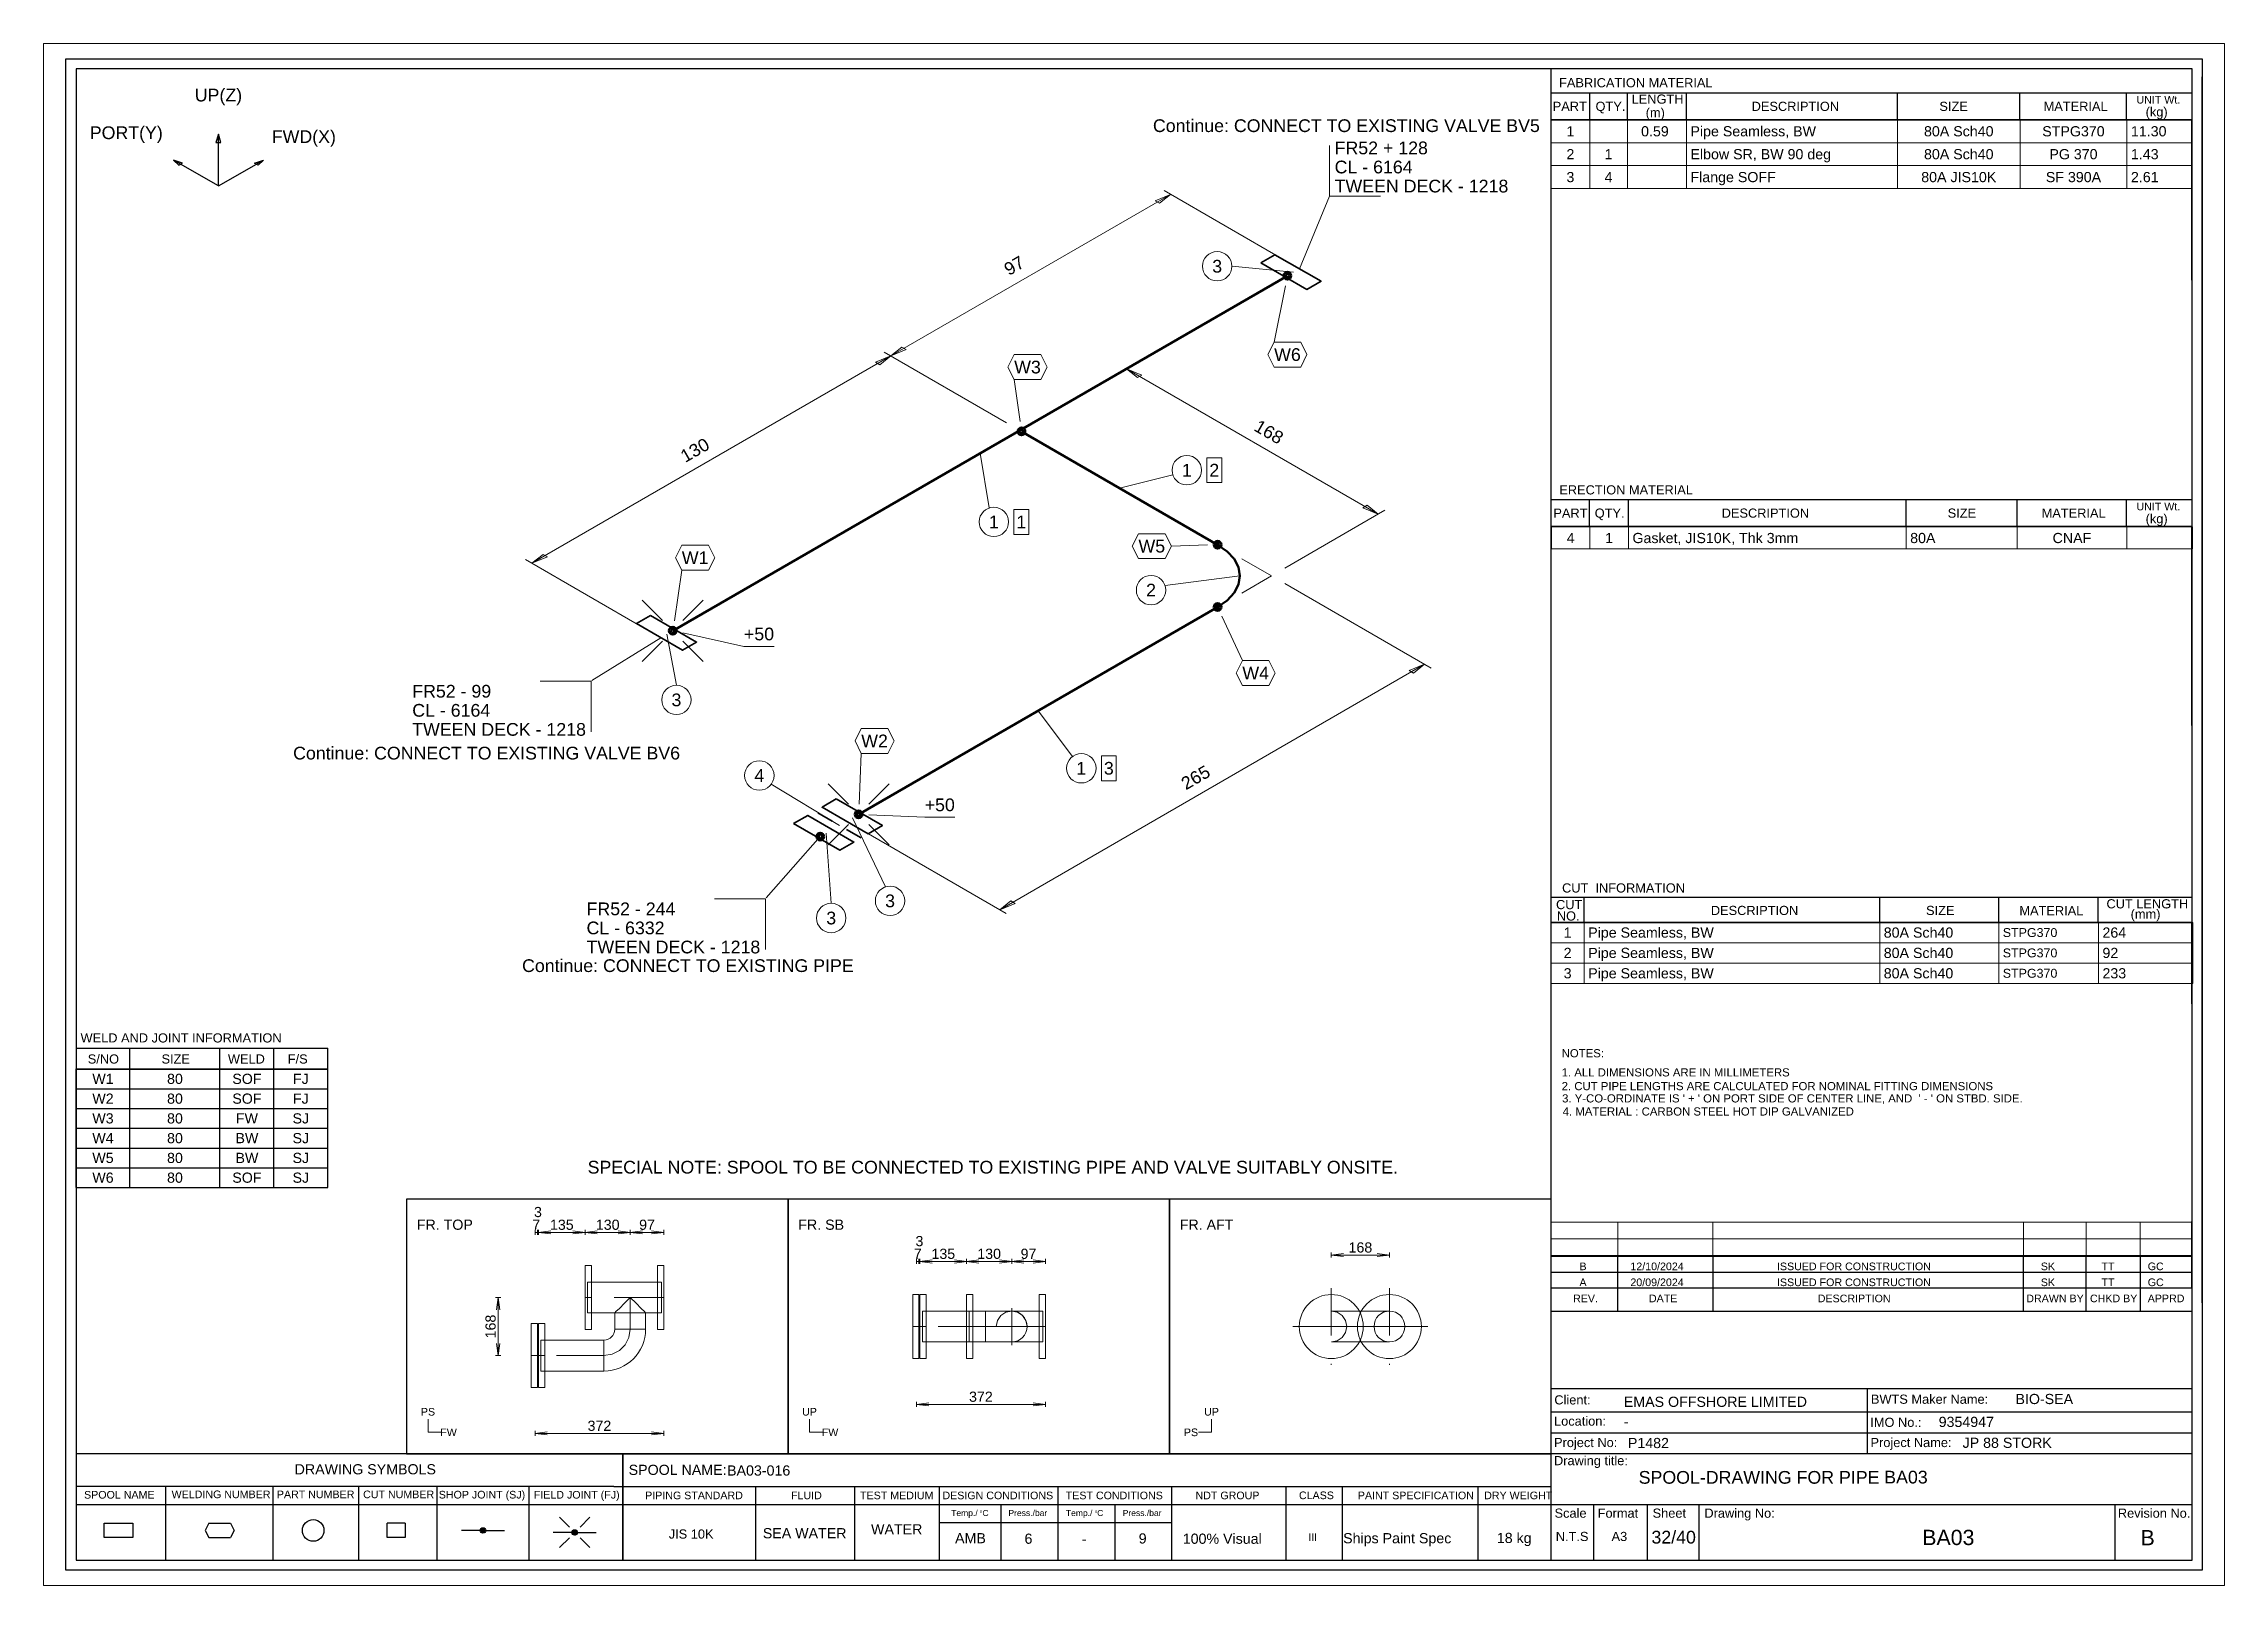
# Paper-space layout 'Layout1' of a CAD drawing. Header units: millimetres. Extents: x -20 to 277, y -7 to 202.
# The model-space entities are those that its viewports show. They can reach past a viewport. Long polylines and large blocks are cut down to what shows.
import ezdxf
from ezdxf.enums import TextEntityAlignment as Align

# ---------------------------------------------------------------- set-up
doc = ezdxf.new("R2010")
doc.units = ezdxf.units.MM
doc.linetypes.add('DOTTED_DASHED5', pattern=[9.99988, 4.444391, -2.666635, 0.22222, -2.666635])
doc.linetypes.add('DOTTED_DASHED6', pattern=[10, 4.444444, -2.666667, 0.222222, -2.666667])
for name, color, linetype in [('FramesFromTables', 40, 'Continuous'), ('I_Coordinates', 11, 'Continuous'), ('I_CutNumbers', 10, 'Continuous'), ('I_Dimensions', 4, 'Continuous'), ('I_OtherComponents', 2, 'Continuous'), ('I_PartNumbers', 9, 'Continuous'), ('I_Pipes', 1, 'Continuous'), ('I_Tags', 8, 'Continuous'), ('SymbolsOnDrawingSheet', 1, 'Continuous'), ('TextFromTables', 2, 'Continuous'), ('TextFromTextBoxes', 2, 'Continuous')]:
    doc.layers.add(name, color=color, linetype=linetype)
doc.styles.add('Cadmatic Default Text', font='arial.ttf')

psp = doc.layouts.get("Layout1")

msp = doc.modelspace()

# ---------------------------------------------------------------- texts
at = {"layer": 'I_Coordinates', "linetype": 'ByBlock', "lineweight": 0, "style": 'Cadmatic Default Text'}
for s, p in [('Continue: CONNECT TO EXISTING VALVE BV5', (213.72, 285.1)), ('FR52 - 99', (68.1, 173.97)), ('CL - 6164', (68.1, 170.22)), ('TWEEN DECK - 1218', (68.1, 166.47)), ('Continue: CONNECT TO EXISTING VALVE BV6', (44.68, 161.81)), ('FR52 - 244', (102.37, 131.21)), ('CL - 6332', (102.37, 127.46)), ('Continue: CONNECT TO EXISTING PIPE', (89.69, 120.05)), ('TWEEN DECK - 1218', (102.37, 123.71)), ('SPECIAL NOTE: SPOOL TO BE CONNECTED TO EXISTING PIPE AND VALVE SUITABLY ONSITE.', (102.58, 80.45))]:
    msp.add_text(s, height=2.5, dxfattribs=at).set_placement(p, align=Align.TOP_LEFT)
for s, p in [('FR52 + 128', (249.44, 278.23)), ('CL - 6164', (249.44, 274.48)), ('TWEEN DECK - 1218', (249.44, 270.73))]:
    msp.add_text(s, height=2.5, dxfattribs=at).set_placement(p)
at = {"layer": 'SymbolsOnDrawingSheet', "linetype": 'ByBlock', "lineweight": 25, "style": 'Cadmatic Default Text'}
for s, p in [('UP(Z)', (30, 289.86)), ('PORT(Y)', (11.88, 282.46)), ('FWD(X)', (46.79, 281.7))]:
    msp.add_text(s, height=2.5, dxfattribs=at).set_placement(p, align=Align.MIDDLE_CENTER)
for s, p in [('FR. TOP', (69, 68.9)), ('FR. SB', (144, 68.9)), ('FR. AFT', (219, 68.9))]:
    msp.add_text(s, height=2, dxfattribs=at).set_placement(p, align=Align.TOP_LEFT)
at = {"layer": 'SymbolsOnDrawingSheet', "linetype": 'ByBlock', "lineweight": 13, "style": 'Cadmatic Default Text'}
for s, p in [('7', (92.48, 67.89)), ('3', (92.82, 70.39)), ('135', (97.51, 67.89)), ('130', (106.53, 67.89)), ('97', (114.26, 67.89)), ('3', (167.82, 64.68)), ('168', (254.51, 63.43)), ('7', (167.48, 62.18)), ('135', (172.51, 62.18)), ('130', (181.52, 62.18)), ('97', (189.26, 62.18)), ('372', (179.9, 34.1)), ('372', (104.9, 28.39))]:
    msp.add_text(s, height=2, dxfattribs=at).set_placement(p, align=Align.MIDDLE_CENTER)
msp.add_text('168', height=2, rotation=90, dxfattribs=at).set_placement((83.5, 47.89), align=Align.MIDDLE_CENTER)
at = {"layer": 'SymbolsOnDrawingSheet', "linetype": 'ByBlock', "lineweight": 18, "style": 'Cadmatic Default Text'}
for s, p in [('PS', (71.2, 31.14)), ('UP', (146.2, 31.14)), ('UP', (225.24, 31.14)), ('FW', (75.24, 27.1)), ('FW', (150.24, 27.1)), ('PS', (221.2, 27.1))]:
    msp.add_text(s, height=1.5, dxfattribs=at).set_placement(p, align=Align.MIDDLE_CENTER)

# ---------------------------------------------------------------- blocks, each defined once
blk = doc.blocks.new('BA01728716207_BOM_4')
at = {"layer": 'FramesFromTables', "linetype": 'ByBlock', "lineweight": 18}
for p, q in [((292, 285), (418, 285)), ((292, 271.5), (292, 285)), ((292, 271.5), (292, 285)), ((299.6, 271.5), (299.6, 285)), ((299.6, 271.5), (299.6, 285)), ((307, 271.5), (307, 285)), ((307, 271.5), (307, 285)), ((318.6, 271.5), (318.6, 285)), ((318.6, 271.5), (318.6, 285)), ((360.1, 271.5), (360.1, 285)), ((360.1, 271.5), (360.1, 285)), ((384.2, 271.5), (384.2, 285)), ((384.2, 271.5), (384.2, 285)), ((405.2, 271.5), (405.2, 285)), ((405.2, 271.5), (405.2, 285)), ((418, 271.5), (418, 285)), ((292, 280.5), (418, 280.5)), ((292, 276), (418, 276)), ((292, 205), (418.1, 205)), ((292, 200.67), (292, 205)), ((292.1, 200.67), (292.1, 205)), ((299.6, 200.67), (299.6, 205)), ((299.6, 200.67), (299.6, 205)), ((307.2, 200.67), (307.2, 205)), ((307.2, 200.67), (307.2, 205)), ((361.8, 200.67), (361.8, 205)), ((361.8, 200.67), (361.8, 205)), ((383.6, 200.67), (383.6, 205)), ((383.6, 200.67), (383.6, 205)), ((405.2, 200.67), (405.2, 205)), ((405.2, 200.67), (405.2, 205)), ((418, 200.67), (418, 205)), ((292, 127.3), (418.2, 127.3)), ((292, 115.3), (292, 127.3)), ((292, 115.3), (292, 127.3)), ((298.5, 115.3), (298.5, 127.3)), ((298.5, 115.3), (298.5, 127.3)), ((356.6, 115.3), (356.6, 127.3)), ((356.6, 115.3), (356.6, 127.3)), ((380, 115.3), (380, 127.3)), ((380, 115.3), (380, 127.3)), ((399.6, 115.3), (399.6, 127.3)), ((399.6, 115.3), (399.6, 127.3)), ((418, 115.3), (418, 127.3)), ((292, 123.3), (418.2, 123.3)), ((292, 119.3), (418.2, 119.3)), ((292, 68.4), (418, 68.4)), ((292, 58.6), (292, 68.4)), ((292, 58.6), (292, 68.4)), ((292, 65.13), (418, 65.13)), ((305.1, 58.6), (305.1, 68.4)), ((305.1, 58.6), (305.1, 68.4)), ((323.8, 58.6), (323.8, 68.4)), ((323.8, 58.6), (323.8, 68.4)), ((384.9, 58.6), (384.9, 68.4)), ((384.9, 58.6), (384.9, 68.4)), ((397.2, 58.6), (397.2, 68.4)), ((397.2, 58.6), (397.2, 68.4)), ((407.8, 58.6), (407.8, 68.4)), ((407.8, 58.6), (407.8, 68.4)), ((418, 58.6), (418, 68.4)), ((292, 61.87), (418, 61.87))]:
    blk.add_line(p, q, dxfattribs=at)
at = {"layer": 'FramesFromTables', "linetype": 'ByBlock', "lineweight": -3}
for p, q in [((2, 98.5), (51.5, 98.5)), ((2, 75.19), (2, 98.5)), ((2, 75.19), (2, 98.5)), ((2, 94.62), (51.5, 94.62)), ((12.6, 75.19), (12.6, 98.5)), ((12.6, 75.19), (12.6, 98.5)), ((30.3, 75.19), (30.3, 98.5)), ((30.3, 75.19), (30.3, 98.5)), ((40.9, 75.19), (40.9, 98.5)), ((40.9, 75.19), (40.9, 98.5)), ((51.5, 75.19), (51.5, 98.5)), ((2, 90.73), (51.5, 90.73)), ((2, 86.85), (51.5, 86.85)), ((2, 82.96), (51.5, 82.96)), ((2, 79.08), (51.5, 79.08))]:
    blk.add_line(p, q, dxfattribs=at)
at = {"layer": 'FramesFromTables', "linetype": 'ByBlock', "lineweight": 18, "flags": 128}
for points in [[(292, 271.5), (418, 271.5), (418, 285)], [(292, 200.67), (418.1, 200.67), (418.1, 205)], [(292, 115.3), (418.2, 115.3), (418.2, 127.3)], [(292, 58.6), (418, 58.6), (418, 68.4)]]:
    blk.add_lwpolyline(points, dxfattribs=at)
at = {"layer": 'FramesFromTables', "linetype": 'ByBlock', "lineweight": -3, "flags": 128}
blk.add_lwpolyline([(2, 75.19), (51.5, 75.19), (51.5, 98.5)], dxfattribs=at)
at = {"layer": 'TextFromTables', "linetype": 'ByBlock', "lineweight": 13, "style": 'Cadmatic Default Text'}
for s, p in [('1', (295.8, 282.75)), ('2', (295.8, 278.25)), ('3', (295.8, 273.75))]:
    blk.add_text(s, height=2, dxfattribs=at).set_placement(p, align=Align.MIDDLE_CENTER)
at = {"layer": 'TextFromTables', "linetype": 'ByBlock', "lineweight": 25, "style": 'Cadmatic Default Text'}
for s, p in [('0.59 ', (312.8, 282.75)), ('80A Sch40', (372.15, 282.75)), ('STPG370', (394.7, 282.75)), ('1', (303.3, 278.25)), ('80A Sch40', (372.15, 278.25)), ('PG 370', (394.7, 278.25)), ('4', (303.3, 273.75)), ('80A JIS10K', (372.15, 273.75)), ('SF 390A', (394.7, 273.75)), ('4', (295.85, 202.83)), ('1', (303.4, 202.83)), ('CNAF', (394.4, 202.83)), ('1', (295.25, 125.3)), ('2', (295.25, 121.3)), ('3', (295.25, 117.3)), ('W1', (7.3, 96.56)), ('80', (21.45, 96.56)), ('SOF', (35.6, 96.56)), ('FJ', (46.2, 96.56)), ('W2', (7.3, 92.67)), ('80', (21.45, 92.67)), ('SOF', (35.6, 92.67)), ('FJ', (46.2, 92.67)), ('W3', (7.3, 88.79)), ('W4', (7.3, 84.91)), ('80', (21.45, 88.79)), ('80', (21.45, 84.91)), ('BW', (35.6, 84.91)), ('FW', (35.6, 88.79)), ('SJ', (46.2, 88.79)), ('SJ', (46.2, 84.91)), ('W5', (7.3, 81.02)), ('80', (21.45, 81.02)), ('BW', (35.6, 81.02)), ('SJ', (46.2, 81.02)), ('W6', (7.3, 77.14)), ('80', (21.45, 77.14)), ('SOF', (35.6, 77.14)), ('SJ', (46.2, 77.14))]:
    blk.add_text(s, height=2, dxfattribs=at).set_placement(p, align=Align.MIDDLE_CENTER)
for s, height, p in [('Pipe Seamless, BW ', 2, (319.4, 282.75)), ('11.30', 2, (406, 282.75)), ('Elbow SR, BW 90 deg', 2, (319.4, 278.25)), ('1.43', 2, (406, 278.25)), ('Flange SOFF ', 2, (319.4, 273.75)), ('2.61', 2, (406, 273.75)), ('Gasket, JIS10K, Thk 3mm ', 2, (308, 202.83)), ('80A', 2, (362.6, 202.83)), ('Pipe Seamless, BW', 2, (299.3, 125.3)), ('80A Sch40', 2, (357.4, 125.3)), ('STPG370', 1.75, (380.8, 125.3)), ('264', 2, (400.4, 125.3)), ('Pipe Seamless, BW', 2, (299.3, 121.3)), ('80A Sch40', 2, (357.4, 121.3)), ('STPG370', 1.75, (380.8, 121.3)), ('92', 2, (400.4, 121.3)), ('Pipe Seamless, BW', 2, (299.3, 117.3)), ('80A Sch40', 2, (357.4, 117.3)), ('STPG370', 1.75, (380.8, 117.3)), ('233', 2, (400.4, 117.3))]:
    blk.add_text(s, height=height, dxfattribs=at).set_placement(p, align=Align.MIDDLE_LEFT)
at = {"layer": 'TextFromTextBoxes', "linetype": 'ByBlock', "lineweight": -3, "style": 'Cadmatic Default Text'}
for s, p in [('BIO-SEA', (383.3, 33.65)), ('EMAS OFFSHORE LIMITED', (306.3, 33.1)), ('9354947', (368.2, 29.15)), ('-', (306.3, 29.2)), ('P1482', (307.1, 25)), ('JP 88 STORK', (372.9, 25.05)), ('BA03-016', (130, 19.6))]:
    blk.add_text(s, height=2, dxfattribs=at).set_placement(p, align=Align.MIDDLE_LEFT)
at = {"layer": 'TextFromTextBoxes', "linetype": 'ByBlock', "lineweight": 25, "style": 'Cadmatic Default Text'}
blk.add_text('BA03', height=2.5, dxfattribs=at).set_placement((357.5, 18.3), align=Align.MIDDLE_LEFT)
at = {"layer": 'TextFromTextBoxes', "linetype": 'ByBlock', "lineweight": -3, "style": 'Cadmatic Default Text'}
for s, height, p in [('WATER', 2, (163.35, 8.05)), ('SEA WATER', 2, (145.25, 7.28)), ('AMB', 2, (177.85, 6.3)), ('6', 2, (189.25, 6.2)), ('-', 2, (200.2, 6.15)), ('9', 2, (211.7, 6.25)), ('100% Visual', 2, (227.35, 6.2)), ('Ships Paint Spec', 2, (261.75, 6.3)), ('18 kg', 2, (284.75, 6.35)), ('32/40', 2.5, (316.1, 6.5))]:
    blk.add_text(s, height=height, dxfattribs=at).set_placement(p, align=Align.MIDDLE_CENTER)
at = {"layer": 'TextFromTextBoxes', "linetype": 'ByBlock', "lineweight": 25, "style": 'Cadmatic Default Text'}
blk.add_text('BA03', height=3, dxfattribs=at).set_placement((370.1, 6.45), align=Align.MIDDLE_CENTER)
blk = doc.blocks.new('SEDS_SPOOL_FORMAT_Gol_8')
at = {"layer": 'SymbolsOnDrawingSheet', "linetype": 'ByBlock', "lineweight": -3, "flags": 128}
for points in [[(0, 297), (420, 297), (420, 0), (0, 0), (0, 297)], [(418.01, 295.01), (2, 295.01)], [(2, 295.01), (2, 2)], [(292.02, 50.91), (292.02, 295.01)], [(418.01, 2), (418.01, 295.01)], [(420, 52.53), (420, 293.46)], [(420, 52.53), (420, 293.46)], [(292.02, 290.3), (418.01, 290.3)], [(292.02, 284.66), (292.02, 288.77)], [(299.59, 285.01), (299.59, 290.3)], [(307.02, 285.01), (307.02, 290.3)], [(318.61, 285.01), (318.61, 290.3)], [(360.08, 285.01), (360.08, 290.3)], [(384.18, 285.01), (384.18, 290.3)], [(405.15, 285.01), (405.15, 290.3)], [(405.15, 285.01), (405.15, 290.3)], [(292, 285), (418, 285)], [(292, 253.5), (292, 285)], [(292, 253.5), (292, 285)], [(292.02, 285.01), (418.01, 285.01)], [(418.01, 285.01), (292.02, 285.01)], [(418, 253.5), (418, 285)], [(292.02, 210.38), (418.01, 210.38)], [(299.57, 205.08), (299.57, 210.38)], [(307.21, 205.08), (307.21, 210.38)], [(361.83, 205.03), (361.83, 210.38)], [(383.61, 205.08), (383.61, 210.38)], [(405.15, 205.17), (405.15, 210.38)], [(292.02, 205.08), (292.02, 209.18)], [(292.02, 205.08), (418.01, 205.08)], [(292.02, 186.7), (292.02, 205.08)], [(292.02, 186.7), (292.02, 205.08)], [(418.01, 205.08), (292.02, 205.08)], [(418, 166), (418, 205)], [(292.02, 132.23), (418.01, 132.23)], [(292.02, 127.3), (292.02, 131.41)], [(298.48, 127.3), (298.48, 132.23)], [(356.6, 127.3), (356.6, 132.23)], [(380.01, 127.3), (380.01, 132.23)], [(399.56, 127.3), (399.56, 132.23)], [(292.02, 127.3), (418.01, 127.3)], [(418.01, 127.3), (292.02, 127.3)], [(418, 111.3), (418, 127.3)], [(2, 102.57), (51.49, 102.57)], [(12.6, 98.45), (12.6, 102.57)], [(30.28, 98.45), (30.28, 102.57)], [(40.88, 98.45), (40.88, 102.57)], [(51.49, 98.45), (51.49, 102.57)], [(2, 98.5), (51.5, 98.5)], [(2, 98.5), (51.5, 98.5)], [(51.49, 98.47), (2, 98.47)], [(2, 98.45), (51.49, 98.45)], [(292.02, 52.57), (292.02, 66.5)], [(292.02, 52.57), (292.02, 66.5)], [(418, 55.4), (418, 68.5)], [(292.02, 61.73), (418.01, 61.73)], [(305.1, 50.91), (305.1, 61.73)], [(323.84, 50.91), (323.84, 61.73)], [(384.91, 50.91), (384.91, 61.73)], [(397.21, 50.91), (397.21, 61.73)], [(407.86, 50.91), (407.86, 61.73)], [(292.02, 58.6), (418.01, 58.6)], [(292.02, 55.47), (418.01, 55.47)], [(292.02, 50.91), (418.01, 50.91)], [(292.02, 2), (292.02, 50.91)], [(292.02, 35.73), (418.01, 35.73)], [(354.24, 22.93), (354.24, 35.73)], [(292.02, 31.13), (418.01, 31.13)], [(292.02, 27.03), (418.01, 27.03)], [(2, 22.93), (107.74, 22.93)], [(107.74, 22.93), (292.02, 22.93)], [(109.52, 22.93), (109.52, 2)], [(109.52, 2), (109.52, 22.93)], [(292.02, 22.93), (418.01, 22.93)], [(107.74, 16.45), (2, 16.45)], [(2, 12.91), (292.02, 12.91)], [(19.62, 16.45), (19.62, 2)], [(40.69, 16.45), (40.69, 2)], [(57.56, 16.45), (57.56, 2)], [(72.95, 16.45), (72.95, 2)], [(91.02, 16.45), (91.02, 2)], [(107.74, 16.45), (292.02, 16.45)], [(135.58, 16.45), (135.58, 2)], [(155.03, 16.45), (155.03, 2)], [(171.67, 16.45), (171.67, 2)], [(183.82, 12.91), (183.82, 2)], [(195.02, 16.45), (195.02, 2)], [(206.21, 12.91), (206.21, 2)], [(217.4, 16.45), (217.4, 2)], [(239.85, 16.45), (239.85, 2)], [(250.91, 16.34), (250.91, 2)], [(277.59, 16.45), (277.59, 2)], [(292.02, 12.91), (418.01, 12.91)], [(300.39, 2), (300.39, 12.91)], [(310.96, 2), (310.96, 12.91)], [(321.13, 2), (321.13, 12.91)], [(402.9, 2), (402.9, 12.91)], [(13.2, 6.41), (7.55, 6.41), (7.55, 9.23), (13.2, 9.23)], [(13.2, 9.23), (13.2, 6.41)], [(28.12, 9.23), (27.42, 7.82)], [(28.12, 9.23), (32.36, 9.23)], [(32.36, 9.23), (33.07, 7.82)], [(66.68, 9.23), (66.68, 6.41), (63.15, 6.41), (63.15, 9.23)], [(66.68, 9.23), (63.15, 9.23)], [(99, 8.47), (97.06, 10.41)], [(101.09, 8.47), (103.03, 10.41)], [(171.67, 9.37), (217.4, 9.37)], [(171.67, 9.37), (217.4, 9.37)], [(27.42, 7.82), (28.12, 6.41)], [(28.12, 6.41), (32.36, 6.41)], [(33.07, 7.82), (32.36, 6.41)], [(81.48, 7.82), (77.79, 7.82)], [(81.49, 7.78), (82.04, 8.32)], [(81.51, 7.9), (81.93, 8.32)], [(81.52, 7.7), (82.14, 8.32)], [(81.55, 7.62), (82.22, 8.29)], [(81.56, 8.06), (81.76, 8.26)], [(81.57, 7.54), (82.28, 8.25)], [(81.62, 7.48), (82.34, 8.2)], [(81.68, 7.44), (82.4, 8.16)], [(81.74, 7.39), (82.45, 8.1)], [(81.8, 7.35), (82.48, 8.02)], [(81.88, 7.32), (82.5, 7.94)], [(81.98, 7.32), (82.53, 7.86)], [(82.09, 7.32), (82.52, 7.75)], [(82.24, 7.36), (82.47, 7.59)], [(82.54, 7.82), (86.24, 7.82)], [(99.51, 7.42), (95.82, 7.42)], [(99, 6.38), (97.06, 4.44)], [(99.53, 7.47), (99.99, 7.93)], [(99.53, 7.37), (100.1, 7.93)], [(99.56, 7.29), (100.2, 7.93)], [(99.58, 7.62), (99.88, 7.93)], [(99.58, 7.21), (100.27, 7.89)], [(99.61, 7.13), (100.33, 7.84)], [(99.67, 7.08), (100.39, 7.8)], [(99.73, 7.03), (100.45, 7.75)], [(99.79, 6.99), (100.49, 7.69)], [(99.85, 6.94), (100.52, 7.61)], [(99.94, 6.92), (100.54, 7.53)], [(100.04, 6.92), (100.57, 7.45)], [(100.15, 6.92), (100.54, 7.31)], [(100.38, 7.04), (100.49, 7.15)], [(100.57, 7.42), (104.27, 7.42)], [(101.09, 6.38), (103.03, 4.44)], [(2, 2), (418.01, 2)]]:
    blk.add_lwpolyline(points, dxfattribs=at)
at = {"layer": 'SymbolsOnDrawingSheet', "linetype": 'ByBlock', "lineweight": -3}
for centre, radius in [((48.63, 7.82), 2.12), ((82.01, 7.82), 0.53), ((100.04, 7.42), 0.53)]:
    blk.add_circle(centre, radius, dxfattribs=at)
at = {"layer": 'SymbolsOnDrawingSheet', "linetype": 'ByBlock', "lineweight": -3, "style": 'Cadmatic Default Text'}
for s, height, p in [('FABRICATION MATERIAL', 1.8, (293.57, 293.19)), ('PART', 1.8, (292.32, 288.55)), ('QTY.', 1.8, (300.74, 288.55)), ('LENGTH', 1.8, (307.84, 289.97)), ('DESCRIPTION', 1.8, (331.43, 288.55)), ('SIZE', 1.8, (368.34, 288.55)), ('MATERIAL', 1.8, (388.84, 288.55)), ('UNIT Wt.', 1.5, (407.08, 289.7)), (' (kg)', 1.8, (408.19, 287.46)), ('ERECTION MATERIAL', 1.8, (293.62, 213.19)), ('PART', 1.8, (292.45, 208.62)), ('QTY.', 1.8, (300.58, 208.62)), ('DESCRIPTION', 1.8, (325.54, 208.62)), ('SIZE', 1.8, (369.97, 208.62)), ('MATERIAL', 1.8, (388.45, 208.62)), ('UNIT Wt.', 1.5, (407.08, 209.77)), (' (kg)', 1.8, (408.19, 207.53)), ('CUT  INFORMATION', 1.8, (294.16, 134.97)), ('CUT ', 1.8, (292.97, 131.7)), ('NO.', 1.8, (293.13, 129.46)), ('DESCRIPTION', 1.8, (323.41, 130.55)), ('SIZE', 1.8, (365.72, 130.55)), ('MATERIAL', 1.8, (384.07, 130.5)), ('CUT LENGTH', 1.8, (401.19, 131.85)), ('(mm)', 1.8, (405.94, 129.85)), ('WELD AND JOINT INFORMATION', 1.8, (2.89, 105.5)), ('S/NO', 1.8, (4.31, 101.36)), ('SIZE', 1.8, (18.81, 101.36)), ('WELD', 1.8, (31.86, 101.36)), ('F/S', 1.8, (43.63, 101.36)), ('SPOOL-DRAWING FOR PIPE', 2.5, (309.22, 19.5))]:
    blk.add_text(s, height=height, dxfattribs=at).set_placement(p, align=Align.TOP_LEFT)
for s, height, p in [('(m)', 1.8, (310.6, 285.51)), ('Client:', 1.8, (292.64, 32.58)), ('BWTS Maker Name:', 1.8, (354.88, 32.71)), ('Location:', 1.8, (292.58, 28.41)), ('Project No:', 1.8, (292.58, 24.2)), ('IMO No.:', 1.8, (354.76, 28.17)), ('Project Name:', 1.8, (354.8, 24.2)), ('Drawing title:', 1.8, (292.57, 20.64)), ('DRAWING SYMBOLS', 2, (44.98, 18.84)), ('Temp./  C   ', 1.2, (174.06, 10.65)), ('0', 0.53, (179.71, 11.25)), ('Press./bar', 1.2, (185.31, 10.65)), ('Temp./  C   ', 1.2, (196.61, 10.65)), ('0', 0.53, (202.37, 11.25)), ('Press./bar', 1.2, (207.78, 10.65)), ('Scale', 1.8, (292.68, 10.32)), ('Format', 1.8, (301.16, 10.32)), ('Sheet', 1.8, (311.96, 10.32)), ('Drawing No:', 1.8, (322.14, 10.32)), ('Revision No.', 1.8, (403.43, 10.32)), ('N.T.S', 1.8, (292.92, 5.74)), ('A3', 1.8, (303.89, 5.74))]:
    blk.add_text(s, height=height, dxfattribs=at).set_placement(p)
for s, height, p in [('1. ALL DIMENSIONS ARE IN MILLIMETERS', 1.6, (294.08, 97.83)), ('NOTES:', 1.6, (294.08, 101.59)), ('2. CUT PIPE LENGTHS ARE CALCULATED FOR NOMINAL FITTING DIMENSIONS', 1.6, (294.08, 95.13)), ("3. Y-CO-ORDINATE IS ' + ' ON PORT SIDE OF CENTER LINE, AND  ' - ' ON STBD. SIDE.", 1.6, (294.16, 92.72)), ('4. MATERIAL : CARBON STEEL HOT DIP GALVANIZED', 1.6, (294.28, 90.15)), ('B', 1.5, (297.58, 59.71)), ('12/10/2024', 1.5, (307.59, 59.71)), ('ISSUED FOR CONSTRUCTION', 1.5, (336.41, 59.71)), ('SK', 1.5, (388.28, 59.71)), ('TT', 1.5, (400.21, 59.71)), ('GC', 1.5, (409.3, 59.71)), ('A', 1.5, (297.58, 56.58)), ('20/09/2024', 1.5, (307.59, 56.58)), ('ISSUED FOR CONSTRUCTION', 1.5, (336.41, 56.58)), ('SK', 1.5, (388.28, 56.58)), ('TT', 1.5, (400.21, 56.58)), ('GC', 1.5, (409.3, 56.58)), ('REV.', 1.5, (296.32, 53.41)), ('DATE', 1.5, (311.24, 53.41)), ('DESCRIPTION', 1.5, (344.43, 53.41)), ('DRAWN BY', 1.5, (385.43, 53.41)), ('CHKD BY', 1.5, (397.94, 53.41)), ('APPRD', 1.5, (409.3, 53.41)), ('SPOOL NAME:', 2, (110.65, 19.73)), ('SPOOL NAME', 1.5, (3.58, 14.83)), ('WELDING NUMBER', 1.5, (20.79, 14.91)), ('PART NUMBER', 1.5, (41.48, 14.91)), ('CUT NUMBER', 1.5, (58.44, 14.91)), ('SHOP JOINT (SJ)', 1.5, (73.31, 14.85)), ('FIELD JOINT (FJ)', 1.5, (92, 14.83)), ('PIPING STANDARD', 1.5, (113.89, 14.7)), ('FLUID', 1.5, (142.57, 14.7)), ('TEST MEDIUM', 1.5, (156.14, 14.7)), ('DESIGN CONDITIONS', 1.5, (172.34, 14.7)), ('TEST CONDITIONS', 1.5, (196.58, 14.7)), ('NDT GROUP', 1.5, (222.09, 14.7)), ('CLASS', 1.5, (242.43, 14.72)), ('PAINT SPECIFICATION', 1.5, (254.01, 14.7)), ('DRY WEIGHT', 1.5, (278.84, 14.7)), ('JIS 10K', 1.8, (118.53, 7.12)), ('III', 1.5, (244.26, 6.51)), ('B', 3, (407.89, 6.4))]:
    blk.add_text(s, height=height, dxfattribs=at).set_placement(p, align=Align.MIDDLE_LEFT)
blk = doc.blocks.new('BA01728716207_PRT_140_3')
at = {"layer": 'I_OtherComponents', "linetype": 'ByBlock', "lineweight": 35, "flags": 128}
blk.add_lwpolyline([(182.94, 233.6), (185.72, 235.2), (194.77, 229.98), (191.99, 228.37), (182.94, 233.6)], dxfattribs=at)
at = {"layer": 'I_OtherComponents', "linetype": 'ByBlock', "lineweight": 50}
for radius in [0.75, 0.375]:
    blk.add_circle((188.17, 231.07), radius, dxfattribs=at)
blk = doc.blocks.new('BA01728716207_PRT_141_3')
at = {"layer": 'I_Pipes', "linetype": 'ByBlock', "lineweight": 50}
blk.add_line((188.17, 231.07), (67.33, 161.3), dxfattribs=at)
blk = doc.blocks.new('BA01728716207_PRT_144_3')
at = {"layer": 'I_OtherComponents', "linetype": 'ByBlock', "lineweight": 35, "flags": 128}
blk.add_lwpolyline([(62.95, 164.32), (60.16, 162.71), (69.22, 157.49), (72, 159.09), (62.95, 164.32)], dxfattribs=at)
at = {"layer": 'I_OtherComponents', "linetype": 'ByBlock', "lineweight": 50}
for radius in [0.75, 0.375]:
    blk.add_circle((67.33, 161.3), radius, dxfattribs=at)
blk = doc.blocks.new('BA01728716207_PRT_145_3')
at = {"layer": 'I_Pipes', "linetype": 'ByBlock', "lineweight": 50}
blk.add_line((174.42, 178.21), (135.88, 200.47), dxfattribs=at)
blk = doc.blocks.new('BA01728716207_PRT_146_3')
at = {"layer": 'I_Pipes', "linetype": 'ByBlock', "lineweight": 0}
for q in [(179.19, 175.46), (179.19, 168.72)]:
    blk.add_line((185.03, 172.09), q, dxfattribs=at)
at = {"layer": 'I_Pipes', "linetype": 'ByBlock', "lineweight": 50, "flags": 128}
blk.add_lwpolyline([(174.42, 178.21), (176.29, 176.9), (177.67, 175.41), (178.53, 173.78), (178.82, 172.09), (178.53, 170.4), (177.67, 168.78), (176.29, 167.28), (174.42, 165.97)], dxfattribs=at)
at = {"layer": 'I_Pipes', "linetype": 'ByBlock', "lineweight": 50}
for centre, radius in [((174.42, 178.21), 0.75), ((174.42, 178.21), 0.375), ((174.42, 165.97), 0.75), ((174.42, 165.97), 0.375)]:
    blk.add_circle(centre, radius, dxfattribs=at)
blk = doc.blocks.new('BA01728716207_PRT_147_3')
at = {"layer": 'I_Pipes', "linetype": 'ByBlock', "lineweight": 50}
blk.add_line((174.42, 165.97), (103.86, 125.23), dxfattribs=at)
blk = doc.blocks.new('BA01728716207_PRT_148_3')
at = {"layer": 'I_OtherComponents', "linetype": 'ByBlock', "lineweight": 35, "flags": 128}
blk.add_lwpolyline([(99.47, 128.25), (96.69, 126.64), (105.74, 121.42), (108.53, 123.02), (99.47, 128.25)], dxfattribs=at)
at = {"layer": 'I_OtherComponents', "linetype": 'ByBlock', "lineweight": 50}
for radius in [0.75, 0.375]:
    blk.add_circle((103.86, 125.23), radius, dxfattribs=at)
blk = doc.blocks.new('BA01728716207_PRT_149_3')
at = {"layer": 'I_OtherComponents', "linetype": 'ByBlock', "lineweight": 35}
for p, q in [((98.67, 123.87), (95.85, 125.5)), ((104.33, 120.6), (101.5, 122.23))]:
    blk.add_line(p, q, dxfattribs=at)
blk = doc.blocks.new('BA01728716207_PRT_150_3')
at = {"layer": 'I_OtherComponents', "linetype": 'ByBlock', "lineweight": 35, "flags": 128}
blk.add_lwpolyline([(91.08, 123.41), (93.87, 125.01), (102.92, 119.79), (100.14, 118.18), (91.08, 123.41)], dxfattribs=at)
at = {"layer": 'I_OtherComponents', "linetype": 'ByBlock', "lineweight": 50}
for radius in [0.75, 0.375]:
    blk.add_circle((96.32, 120.87), radius, dxfattribs=at)
blk = doc.blocks.new('BA01728716207_DIM_0_3')
at = {"layer": 'I_Dimensions', "linetype": 'ByBlock', "lineweight": 0}
for p, q in [((138.12, 202.17), (157.83, 213.55)), ((156.53, 212.8), (206.03, 184.22)), ((207.33, 184.97), (187.63, 173.59))]:
    blk.add_line(p, q, dxfattribs=at)
at = {"layer": 'I_Dimensions', "linetype": 'ByBlock', "lineweight": 0, "flags": 128}
for points in [[(156.53, 212.8), (158.69, 211.05), (159.56, 211.55), (156.53, 212.8)], [(206.03, 184.22), (203, 185.47), (203.86, 185.97), (206.03, 184.22)]]:
    blk.add_lwpolyline(points, dxfattribs=at)
at = {"layer": 'I_Dimensions', "linetype": 'ByBlock', "lineweight": 0, "style": 'Cadmatic Default Text'}
blk.add_text('168', height=2.5, rotation=330, dxfattribs=at).set_placement((184.53, 200.38), align=Align.MIDDLE_CENTER)
blk = doc.blocks.new('BA01728716207_DIM_1_3')
at = {"layer": 'I_Dimensions', "linetype": 'ByBlock', "lineweight": 0}
for p, q in [((216.42, 153.97), (187.63, 170.59)), ((131.6, 106.49), (215.12, 154.72)), ((104.1, 122.37), (132.9, 105.74))]:
    blk.add_line(p, q, dxfattribs=at)
at = {"layer": 'I_Dimensions', "linetype": 'ByBlock', "lineweight": 0, "flags": 128}
for points in [[(215.12, 154.72), (212.96, 152.97), (212.09, 153.47), (215.12, 154.72)], [(131.6, 106.49), (134.63, 107.74), (133.76, 108.24), (131.6, 106.49)]]:
    blk.add_lwpolyline(points, dxfattribs=at)
at = {"layer": 'I_Dimensions', "linetype": 'ByBlock', "lineweight": 0, "style": 'Cadmatic Default Text'}
blk.add_text('265', height=2.5, rotation=30, dxfattribs=at).set_placement((170.11, 132.48), align=Align.MIDDLE_CENTER)
blk = doc.blocks.new('BA01728716207_DIM_2_3')
at = {"layer": 'I_Dimensions', "linetype": 'ByBlock', "lineweight": 0}
for p, q in [((39.64, 174.56), (110.19, 215.3)), ((108.9, 216.05), (132.93, 202.17)), ((62.37, 161.44), (38.34, 175.31))]:
    blk.add_line(p, q, dxfattribs=at)
at = {"layer": 'I_Dimensions', "linetype": 'ByBlock', "lineweight": 0, "flags": 128}
for points in [[(110.19, 215.3), (108.03, 213.55), (107.16, 214.05), (110.19, 215.3)], [(39.64, 174.56), (42.67, 175.81), (41.81, 176.31), (39.64, 174.56)]]:
    blk.add_lwpolyline(points, dxfattribs=at)
at = {"layer": 'I_Dimensions', "linetype": 'ByBlock', "lineweight": 0, "style": 'Cadmatic Default Text'}
blk.add_text('130', height=2.5, rotation=30, dxfattribs=at).set_placement((71.67, 196.8), align=Align.MIDDLE_CENTER)
blk = doc.blocks.new('BA01728716207_DIM_3_3')
at = {"layer": 'I_Dimensions', "linetype": 'ByBlock', "lineweight": 0}
for p, q in [((110.19, 215.3), (165.2, 247.05)), ((163.9, 247.8), (187.93, 233.93)), ((132.93, 202.17), (108.9, 216.05))]:
    blk.add_line(p, q, dxfattribs=at)
at = {"layer": 'I_Dimensions', "linetype": 'ByBlock', "lineweight": 0, "flags": 128}
for points in [[(165.2, 247.05), (163.03, 245.3), (162.16, 245.8), (165.2, 247.05)], [(110.19, 215.3), (113.23, 216.55), (112.36, 217.05), (110.19, 215.3)]]:
    blk.add_lwpolyline(points, dxfattribs=at)
at = {"layer": 'I_Dimensions', "linetype": 'ByBlock', "lineweight": 0, "style": 'Cadmatic Default Text'}
blk.add_text('97', height=2.5, rotation=30, dxfattribs=at).set_placement((134.45, 233.05), align=Align.MIDDLE_CENTER)
blk = doc.blocks.new('BA01728716207_PTN_0_3')
at = {"layer": 'I_PartNumbers', "linetype": 'ByBlock', "lineweight": 0}
blk.add_line((86.68, 131.16), (100.09, 123.05), dxfattribs=at)
blk.add_circle((84.34, 132.86), 2.89, dxfattribs=at)
at = {"layer": 'I_PartNumbers', "linetype": 'ByBlock', "lineweight": 0, "style": 'Cadmatic Default Text'}
blk.add_text('4', height=2.5, dxfattribs=at).set_placement((84.34, 132.86), align=Align.MIDDLE_CENTER)
blk = doc.blocks.new('BA01728716207_PTN_1_3')
at = {"layer": 'I_PartNumbers', "linetype": 'ByBlock', "lineweight": 0}
blk.add_line((145.94, 136.62), (139.14, 145.6), dxfattribs=at)
blk.add_circle((147.64, 134.28), 2.89, dxfattribs=at)
at = {"layer": 'I_PartNumbers', "linetype": 'ByBlock', "lineweight": 0, "style": 'Cadmatic Default Text'}
blk.add_text('1', height=2.5, dxfattribs=at).set_placement((147.64, 134.28), align=Align.MIDDLE_CENTER)
blk = doc.blocks.new('BA01728716207_PTN_2_3')
at = {"layer": 'I_PartNumbers', "linetype": 'ByBlock', "lineweight": 0}
blk.add_line((164.11, 170.19), (178.82, 172.09), dxfattribs=at)
blk.add_circle((161.35, 169.29), 2.89, dxfattribs=at)
at = {"layer": 'I_PartNumbers', "linetype": 'ByBlock', "lineweight": 0, "style": 'Cadmatic Default Text'}
blk.add_text('2', height=2.5, dxfattribs=at).set_placement((161.35, 169.29), align=Align.MIDDLE_CENTER)
blk = doc.blocks.new('BA01728716207_PTN_3_3')
at = {"layer": 'I_PartNumbers', "linetype": 'ByBlock', "lineweight": 0}
blk.add_line((165.62, 191.96), (155.15, 189.34), dxfattribs=at)
blk.add_circle((168.38, 192.85), 2.89, dxfattribs=at)
at = {"layer": 'I_PartNumbers', "linetype": 'ByBlock', "lineweight": 0, "style": 'Cadmatic Default Text'}
blk.add_text('1', height=2.5, dxfattribs=at).set_placement((168.38, 192.85), align=Align.MIDDLE_CENTER)
blk = doc.blocks.new('BA01728716207_PTN_4_3')
at = {"layer": 'I_PartNumbers', "linetype": 'ByBlock', "lineweight": 0}
blk.add_line((129.55, 185.45), (127.75, 196.18), dxfattribs=at)
blk.add_circle((130.45, 182.69), 2.89, dxfattribs=at)
at = {"layer": 'I_PartNumbers', "linetype": 'ByBlock', "lineweight": 0, "style": 'Cadmatic Default Text'}
blk.add_text('1', height=2.5, dxfattribs=at).set_placement((130.45, 182.69), align=Align.MIDDLE_CENTER)
blk = doc.blocks.new('BA01728716207_PTN_5_3')
at = {"layer": 'I_PartNumbers', "linetype": 'ByBlock', "lineweight": 0}
blk.add_line((68.04, 150.62), (66.15, 160.62), dxfattribs=at)
blk.add_circle((68.04, 147.72), 2.89, dxfattribs=at)
at = {"layer": 'I_PartNumbers', "linetype": 'ByBlock', "lineweight": 0, "style": 'Cadmatic Default Text'}
blk.add_text('3', height=2.5, dxfattribs=at).set_placement((68.04, 147.72), align=Align.MIDDLE_CENTER)
blk = doc.blocks.new('BA01728716207_PTN_6_3')
at = {"layer": 'I_PartNumbers', "linetype": 'ByBlock', "lineweight": 0}
blk.add_line((177.24, 232.93), (189.35, 231.75), dxfattribs=at)
blk.add_circle((174.35, 232.93), 2.89, dxfattribs=at)
at = {"layer": 'I_PartNumbers', "linetype": 'ByBlock', "lineweight": 0, "style": 'Cadmatic Default Text'}
blk.add_text('3', height=2.5, dxfattribs=at).set_placement((174.35, 232.93), align=Align.MIDDLE_CENTER)
blk = doc.blocks.new('BA01728716207_PTN_7_3')
at = {"layer": 'I_PartNumbers', "linetype": 'ByBlock', "lineweight": 0}
blk.add_line((98.47, 107.75), (97.5, 121.55), dxfattribs=at)
blk.add_circle((98.47, 104.86), 2.89, dxfattribs=at)
at = {"layer": 'I_PartNumbers', "linetype": 'ByBlock', "lineweight": 0, "style": 'Cadmatic Default Text'}
blk.add_text('3', height=2.5, dxfattribs=at).set_placement((98.47, 104.86), align=Align.MIDDLE_CENTER)
blk = doc.blocks.new('BA01728716207_PTN_8_3')
at = {"layer": 'I_PartNumbers', "linetype": 'ByBlock', "lineweight": 0}
blk.add_line((109.14, 110.98), (102.68, 124.55), dxfattribs=at)
blk.add_circle((110.04, 108.23), 2.89, dxfattribs=at)
at = {"layer": 'I_PartNumbers', "linetype": 'ByBlock', "lineweight": 0, "style": 'Cadmatic Default Text'}
blk.add_text('3', height=2.5, dxfattribs=at).set_placement((110.04, 108.23), align=Align.MIDDLE_CENTER)
blk = doc.blocks.new('BA01728716207_CUT_9_3')
at = {"layer": 'I_CutNumbers', "linetype": 'ByBlock', "lineweight": 0, "flags": 128}
blk.add_lwpolyline([(154.52, 131.83), (154.52, 136.73), (151.58, 136.73), (151.58, 131.83), (154.52, 131.83)], dxfattribs=at)
at = {"layer": 'I_CutNumbers', "linetype": 'ByBlock', "lineweight": 0, "style": 'Cadmatic Default Text'}
blk.add_text('3', height=2.5, dxfattribs=at).set_placement((153.05, 134.28), align=Align.MIDDLE_CENTER)
blk = doc.blocks.new('BA01728716207_CUT_10_3')
at = {"layer": 'I_CutNumbers', "linetype": 'ByBlock', "lineweight": 0, "flags": 128}
blk.add_lwpolyline([(175.25, 190.41), (175.25, 195.3), (172.31, 195.3), (172.31, 190.41), (175.25, 190.41)], dxfattribs=at)
at = {"layer": 'I_CutNumbers', "linetype": 'ByBlock', "lineweight": 0, "style": 'Cadmatic Default Text'}
blk.add_text('2', height=2.5, dxfattribs=at).set_placement((173.78, 192.85), align=Align.MIDDLE_CENTER)
blk = doc.blocks.new('BA01728716207_CUT_11_3')
at = {"layer": 'I_CutNumbers', "linetype": 'ByBlock', "lineweight": 0, "flags": 128}
blk.add_lwpolyline([(137.32, 180.25), (137.32, 185.14), (134.38, 185.14), (134.38, 180.25), (137.32, 180.25)], dxfattribs=at)
at = {"layer": 'I_CutNumbers', "linetype": 'ByBlock', "lineweight": 0, "style": 'Cadmatic Default Text'}
blk.add_text('1', height=2.5, dxfattribs=at).set_placement((135.85, 182.69), align=Align.MIDDLE_CENTER)
blk = doc.blocks.new('Pi_FieldWeld_0')
at = {"layer": 'I_Tags', "linetype": 'ByBlock', "lineweight": 0, "flags": 128}
for points in [[(-2.62, 2.45), (-3.84, 0)], [(-3.84, 0), (-2.62, -2.45)], [(2.62, 2.45), (-2.62, 2.45)], [(3.84, 0), (2.62, 2.45)], [(2.62, -2.45), (3.84, 0)], [(-2.62, -2.45), (-4.09, -12.37)], [(-2.62, -2.45), (2.62, -2.45)], [(-6.39, -12.35), (-10.39, -8.35)], [(-2.39, -12.35), (1.61, -8.35)], [(-6.39, -16.35), (-10.39, -20.35)], [(-2.39, -16.35), (1.61, -20.35)]]:
    blk.add_lwpolyline(points, dxfattribs=at)
at = {"layer": 'I_Tags', "linetype": 'ByBlock', "lineweight": 0, "style": 'Cadmatic Default Text'}
blk.add_text('W1', height=2.5, dxfattribs=at).set_placement((0, 0), align=Align.MIDDLE_CENTER)
blk = doc.blocks.new('Pi_Weld_1')
at = {"layer": 'I_Tags', "linetype": 'ByBlock', "lineweight": 0, "flags": 128}
for points in [[(-2.62, 2.45), (-6.66, 11.18)], [(-2.62, 2.45), (-3.84, 0)], [(-3.84, 0), (-2.62, -2.45)], [(2.62, 2.45), (-2.62, 2.45)], [(3.84, 0), (2.62, 2.45)], [(2.62, -2.45), (3.84, 0)], [(-2.62, -2.45), (2.62, -2.45)]]:
    blk.add_lwpolyline(points, dxfattribs=at)
at = {"layer": 'I_Tags', "linetype": 'ByBlock', "lineweight": 0, "style": 'Cadmatic Default Text'}
blk.add_text('W4', height=2.5, dxfattribs=at).set_placement((0, 0), align=Align.MIDDLE_CENTER)
blk = doc.blocks.new('Pi_FieldWeld_2')
at = {"layer": 'I_Tags', "linetype": 'ByBlock', "lineweight": 0, "flags": 128}
for points in [[(-2.62, 2.45), (-3.84, 0)], [(-3.84, 0), (-2.62, -2.45)], [(2.62, 2.45), (-2.62, 2.45)], [(3.84, 0), (2.62, 2.45)], [(2.62, -2.45), (3.84, 0)], [(-2.62, -2.45), (-3.05, -12.42)], [(-2.62, -2.45), (2.62, -2.45)], [(-5.14, -12.42), (-9.14, -8.42)], [(-1.14, -12.42), (2.86, -8.42)], [(-5.14, -16.42), (-9.14, -20.42)], [(-1.14, -16.42), (2.86, -20.42)]]:
    blk.add_lwpolyline(points, dxfattribs=at)
at = {"layer": 'I_Tags', "linetype": 'ByBlock', "lineweight": 0, "style": 'Cadmatic Default Text'}
blk.add_text('W2', height=2.5, dxfattribs=at).set_placement((0, 0), align=Align.MIDDLE_CENTER)
blk = doc.blocks.new('Pi_ExtraLength2_3')
at = {"layer": 'I_Tags', "linetype": 'ByBlock', "lineweight": 0, "flags": 128}
for points in [[(-2.96, -2.45), (-13.95, -1.96)], [(-2.96, -2.45), (2.96, -2.45)]]:
    blk.add_lwpolyline(points, dxfattribs=at)
at = {"layer": 'I_Tags', "linetype": 'ByBlock', "lineweight": 0, "style": 'Cadmatic Default Text'}
blk.add_text('+50', height=2.5, dxfattribs=at).set_placement((0, 0), align=Align.MIDDLE_CENTER)
blk = doc.blocks.new('Pi_Weld_4')
at = {"layer": 'I_Tags', "linetype": 'ByBlock', "lineweight": 0, "flags": 128}
for points in [[(-2.62, 2.45), (-3.84, 0)], [(-3.84, 0), (-2.62, -2.45)], [(2.62, 2.45), (-2.62, 2.45)], [(3.84, 0), (2.62, 2.45)], [(2.62, -2.45), (3.84, 0)], [(3.84, 0), (10.92, 0.23)], [(-2.62, -2.45), (2.62, -2.45)]]:
    blk.add_lwpolyline(points, dxfattribs=at)
at = {"layer": 'I_Tags', "linetype": 'ByBlock', "lineweight": 0, "style": 'Cadmatic Default Text'}
blk.add_text('W5', height=2.5, dxfattribs=at).set_placement((0, 0), align=Align.MIDDLE_CENTER)
blk = doc.blocks.new('Pi_Weld_5')
at = {"layer": 'I_Tags', "linetype": 'ByBlock', "lineweight": 0, "flags": 128}
for points in [[(-2.62, 2.45), (-3.84, 0)], [(-3.84, 0), (-2.62, -2.45)], [(2.62, 2.45), (-2.62, 2.45)], [(3.84, 0), (2.62, 2.45)], [(2.62, -2.45), (3.84, 0)], [(-2.62, -2.45), (2.62, -2.45)], [(-2.62, -2.45), (-1.46, -10.67)]]:
    blk.add_lwpolyline(points, dxfattribs=at)
at = {"layer": 'I_Tags', "linetype": 'ByBlock', "lineweight": 0, "style": 'Cadmatic Default Text'}
blk.add_text('W3', height=2.5, dxfattribs=at).set_placement((0, 0), align=Align.MIDDLE_CENTER)
blk = doc.blocks.new('Pi_ExtraLength2_6')
at = {"layer": 'I_Tags', "linetype": 'ByBlock', "lineweight": 0, "flags": 128}
for points in [[(-2.96, -2.45), (-15, 0.2)], [(-2.96, -2.45), (2.96, -2.45)]]:
    blk.add_lwpolyline(points, dxfattribs=at)
at = {"layer": 'I_Tags', "linetype": 'ByBlock', "lineweight": 0, "style": 'Cadmatic Default Text'}
blk.add_text('+50', height=2.5, dxfattribs=at).set_placement((0, 0), align=Align.MIDDLE_CENTER)
blk = doc.blocks.new('Pi_Weld_7')
at = {"layer": 'I_Tags', "linetype": 'ByBlock', "lineweight": 0, "flags": 128}
for points in [[(-2.62, 2.45), (-0.39, 13.54)], [(-2.62, 2.45), (-3.84, 0)], [(-3.84, 0), (-2.62, -2.45)], [(2.62, 2.45), (-2.62, 2.45)], [(3.84, 0), (2.62, 2.45)], [(2.62, -2.45), (3.84, 0)], [(-2.62, -2.45), (2.62, -2.45)]]:
    blk.add_lwpolyline(points, dxfattribs=at)
at = {"layer": 'I_Tags', "linetype": 'ByBlock', "lineweight": 0, "style": 'Cadmatic Default Text'}
blk.add_text('W6', height=2.5, dxfattribs=at).set_placement((0, 0), align=Align.MIDDLE_CENTER)

# ---------------------------------------------------------------- linework, layer by layer
at = {"linetype": 'ByBlock', "lineweight": 25, "flags": 128}
for points in [[(67, 22.9), (142, 22.9), (142, 72.9), (67, 72.9), (67, 22.9)], [(142, 22.9), (217, 22.9), (217, 72.9), (142, 72.9), (142, 22.9)], [(217, 22.9), (292, 22.9), (292, 72.9), (217, 72.9), (217, 22.9)]]:
    msp.add_lwpolyline(points, dxfattribs=at)
at = {"linetype": 'ByBlock', "lineweight": 18, "flags": 128}
for points in [[(102.09, 59.89), (103.32, 59.89), (103.32, 47.32), (102.09, 47.32), (102.09, 59.89)], [(117.09, 50.58), (102.57, 50.58), (102.57, 56.63), (117.09, 56.63), (117.09, 50.58)], [(117.57, 47.32), (116.34, 47.32), (116.34, 59.89), (117.57, 59.89), (117.57, 47.32)], [(108.82, 51.46), (108.16, 50.81)], [(109.8, 52.45), (108.82, 51.46)], [(110.96, 53.6), (109.8, 52.45)], [(112.12, 52.45), (110.96, 53.6)], [(113.1, 51.46), (112.12, 52.45)], [(113.75, 50.81), (113.1, 51.46)], [(167.72, 41.6), (166.5, 41.6), (166.5, 54.18), (167.72, 54.18), (167.72, 41.6)], [(167.92, 54.18), (169.15, 54.18), (169.15, 41.6), (167.92, 41.6), (167.92, 54.18)], [(177.09, 54.18), (178.32, 54.18), (178.32, 41.6), (177.09, 41.6), (177.09, 54.18)], [(192.57, 41.6), (191.34, 41.6), (191.34, 54.18), (192.57, 54.18), (192.57, 41.6)], [(92.72, 35.89), (91.5, 35.89), (91.5, 48.47), (92.72, 48.47), (92.72, 35.89)], [(92.92, 48.47), (94.15, 48.47), (94.15, 35.89), (92.92, 35.89), (92.92, 48.47)], [(108.16, 50.81), (107.93, 50.58), (107.93, 47.37)], [(107.93, 47.36), (113.99, 47.36)], [(113.99, 47.37), (113.99, 50.58), (113.75, 50.81)], [(180.78, 44.86), (168.4, 44.86), (168.4, 50.92), (180.78, 50.92), (180.78, 44.86)], [(192.09, 44.86), (177.57, 44.86), (177.57, 50.92), (192.09, 50.92), (192.09, 44.86)], [(182.38, 50.92), (180.78, 50.92)], [(180.78, 50.92), (180.78, 50.69), (180.78, 50.03), (180.78, 49.05), (180.78, 47.89), (180.78, 46.73), (180.78, 45.74), (180.78, 45.09), (180.78, 44.86)], [(183.82, 50.92), (182.38, 50.92)], [(183.16, 49.05), (182.93, 47.89)], [(183.82, 50.03), (183.16, 49.05)], [(184.97, 50.92), (183.82, 50.92)], [(184.8, 50.69), (183.82, 50.03)], [(185.96, 50.92), (184.8, 50.69)], [(185.7, 50.92), (184.97, 50.92)], [(185.96, 50.92), (185.7, 50.92)], [(187.12, 50.69), (185.96, 50.92)], [(188.1, 50.03), (187.12, 50.69)], [(188.76, 49.05), (188.1, 50.03)], [(188.99, 47.89), (188.76, 49.05)], [(249.95, 50.69), (248.8, 50.92)], [(255.03, 50.92), (248.8, 50.92), (249.95, 50.69)], [(250.94, 50.03), (249.95, 50.69)], [(249.95, 50.69), (250.94, 50.03)], [(251.59, 49.05), (250.94, 50.03)], [(250.94, 50.03), (251.59, 49.05)], [(251.82, 47.89), (251.59, 49.05)], [(251.59, 49.05), (251.82, 47.89)], [(251.82, 47.89), (251.59, 46.73)], [(255.04, 50.92), (256.64, 50.92)], [(256.64, 50.92), (258.08, 50.92)], [(258.08, 50.92), (259.23, 50.92)], [(259.23, 50.92), (259.96, 50.92)], [(259.96, 50.92), (260.22, 50.92)], [(105.78, 39.15), (93.4, 39.15), (93.4, 45.21), (105.78, 45.21), (105.78, 39.15)], [(105.78, 39.15), (105.78, 45.21)], [(180.78, 44.86), (182.38, 44.86)], [(182.38, 44.86), (183.82, 44.86)], [(183.82, 44.86), (184.97, 44.86)], [(184.97, 44.86), (185.7, 44.86)], [(185.7, 44.86), (185.96, 44.86)], [(249.95, 45.09), (248.8, 44.86), (255.03, 44.86)], [(250.94, 45.74), (249.95, 45.09)], [(251.59, 46.73), (250.94, 45.74)], [(256.64, 44.86), (255.04, 44.86)], [(258.08, 44.86), (256.64, 44.86)], [(259.23, 44.86), (258.08, 44.86)], [(259.96, 44.86), (259.23, 44.86)], [(260.22, 44.86), (259.96, 44.86)], [(71.2, 27.1), (71.2, 29.67)], [(71.2, 27.1), (73.78, 27.1)], [(146.2, 27.1), (146.2, 29.67)], [(146.2, 27.1), (148.77, 27.1)], [(225.24, 27.1), (222.66, 27.1)], [(225.24, 27.1), (225.24, 29.67)]]:
    msp.add_lwpolyline(points, dxfattribs=at)
at = {"linetype": 'DOTTED_DASHED6', "lineweight": 13, "flags": 128}
for points in [[(102.09, 53.6), (103.32, 53.6)], [(117.09, 53.6), (102.57, 53.6)], [(110.96, 47.36), (110.96, 53.6)], [(117.57, 53.6), (116.34, 53.6)], [(185.96, 44.25), (185.96, 51.52)], [(248.79, 55.43), (248.79, 40.34)], [(248.79, 55.43), (248.79, 40.34)], [(260.22, 55.43), (260.22, 40.34)], [(110.96, 47.36), (110.7, 45.76), (109.97, 44.32), (108.82, 43.17), (107.38, 42.44), (105.78, 42.18)], [(167.72, 47.89), (166.5, 47.89)], [(180.78, 47.89), (168.4, 47.89)], [(192.09, 47.89), (177.57, 47.89)], [(185.96, 47.89), (180.78, 47.89)], [(185.96, 47.89), (188.99, 47.89)], [(192.57, 47.89), (191.34, 47.89)], [(256.34, 47.89), (241.25, 47.89)], [(241.25, 47.89), (256.34, 47.89)], [(255.04, 47.89), (248.8, 47.89)], [(267.76, 47.89), (252.67, 47.89)], [(92.72, 42.18), (91.5, 42.18)], [(92.92, 42.18), (94.15, 42.18)], [(105.78, 42.18), (93.4, 42.18)]]:
    msp.add_lwpolyline(points, dxfattribs=at)
at = {"linetype": 'DOTTED_DASHED5', "lineweight": 13, "flags": 128}
for points in [[(167.92, 47.89), (169.15, 47.89)], [(177.09, 47.89), (178.32, 47.89)], [(260.22, 47.89), (255.04, 47.89)]]:
    msp.add_lwpolyline(points, dxfattribs=at)
at = {"layer": 'I_Coordinates', "linetype": 'ByBlock', "lineweight": 0}
for p, q in [((248.44, 269.98), (242.53, 255.73)), ((103.43, 174.82), (116.97, 183.24)), ((137.7, 132.15), (148.32, 144.17))]:
    msp.add_line(p, q, dxfattribs=at)
at = {"layer": 'I_Coordinates', "linetype": 'ByBlock', "lineweight": 0, "flags": 128}
for points in [[(248.44, 279.98), (248.44, 269.98), (258.44, 269.98)], [(103.26, 164.72), (103.26, 174.72), (93.26, 174.72)], [(137.53, 121.96), (137.53, 131.96), (127.53, 131.96)]]:
    msp.add_lwpolyline(points, dxfattribs=at)
at = {"layer": 'I_OtherComponents', "linetype": 'ByBlock', "lineweight": 50}
for radius in [0.75, 0.375]:
    msp.add_circle((187.88, 223.77), radius, dxfattribs=at)
at = {"layer": 'SymbolsOnDrawingSheet', "linetype": 'ByBlock', "lineweight": 25, "flags": 128}
for points in [[(30.5, 280.57), (30, 282.21), (29.5, 280.57), (30.5, 280.57)], [(30, 272), (30, 282.21)], [(30, 272), (21.16, 277.1)], [(22.93, 276.49), (21.16, 277.1), (22.22, 276.08), (22.93, 276.49)], [(30, 272), (38.84, 277.1)], [(37.07, 276.49), (38.84, 277.1), (37.78, 276.08), (37.07, 276.49)]]:
    msp.add_lwpolyline(points, dxfattribs=at)
at = {"layer": 'SymbolsOnDrawingSheet', "linetype": 'ByBlock', "lineweight": 13, "flags": 128}
for points in [[(92.24, 65.89), (92.24, 66.89)], [(92.24, 66.39), (92.72, 66.39)], [(92.72, 65.89), (92.72, 66.89)], [(92.72, 66.39), (92.92, 66.39)], [(92.92, 65.89), (92.92, 66.89)], [(92.92, 66.39), (95.32, 66.08), (92.92, 66.39), (95.32, 66.71), (92.92, 66.39)], [(92.92, 66.39), (102.09, 66.39)], [(102.09, 66.39), (99.69, 66.71), (102.09, 66.39), (99.69, 66.08), (102.09, 66.39)], [(102.09, 65.89), (102.09, 66.89)], [(102.09, 66.39), (104.49, 66.08), (102.09, 66.39), (104.49, 66.71), (102.09, 66.39)], [(102.09, 66.39), (110.96, 66.39)], [(110.96, 66.39), (108.56, 66.71), (110.96, 66.39), (108.56, 66.08), (110.96, 66.39)], [(110.96, 65.89), (110.96, 66.89)], [(110.96, 66.39), (113.36, 66.08), (110.96, 66.39), (113.36, 66.71), (110.96, 66.39)], [(110.96, 66.39), (117.57, 66.39)], [(117.57, 66.39), (115.17, 66.71), (117.57, 66.39), (115.17, 66.08), (117.57, 66.39)], [(117.57, 65.89), (117.57, 66.89)], [(167.24, 60.18), (167.24, 61.18)], [(167.24, 60.68), (167.72, 60.68)], [(167.72, 60.18), (167.72, 61.18)], [(167.72, 60.68), (167.92, 60.68)], [(167.92, 60.18), (167.92, 61.18)], [(167.92, 60.68), (170.32, 60.36), (167.92, 60.68), (170.32, 60.99), (167.92, 60.68)], [(167.92, 60.68), (177.09, 60.68)], [(177.09, 60.68), (174.69, 60.99), (177.09, 60.68), (174.69, 60.36), (177.09, 60.68)], [(177.09, 60.18), (177.09, 61.18)], [(177.09, 60.68), (179.49, 60.36), (177.09, 60.68), (179.49, 60.99), (177.09, 60.68)], [(177.09, 60.68), (185.96, 60.68)], [(185.96, 60.68), (183.56, 60.99), (185.96, 60.68), (183.56, 60.36), (185.96, 60.68)], [(185.96, 60.18), (185.96, 61.18)], [(185.96, 60.68), (188.36, 60.36), (185.96, 60.68), (188.36, 60.99), (185.96, 60.68)], [(185.96, 60.68), (192.57, 60.68)], [(192.57, 60.68), (190.17, 60.99), (192.57, 60.68), (190.17, 60.36), (192.57, 60.68)], [(192.57, 60.18), (192.57, 61.18)], [(248.79, 61.43), (248.79, 62.43)], [(248.79, 61.93), (251.2, 61.62), (248.79, 61.93), (251.2, 62.25), (248.79, 61.93)], [(248.79, 61.93), (260.22, 61.93)], [(260.22, 61.93), (257.82, 62.25), (260.22, 61.93), (257.82, 61.62), (260.22, 61.93)], [(260.22, 61.43), (260.22, 62.43)], [(85.5, 53.6), (84.5, 53.6)], [(85, 53.6), (84.68, 51.2), (85, 53.6), (85.31, 51.2), (85, 53.6)], [(85, 42.18), (85, 53.6)], [(85, 42.18), (85.31, 44.58), (85, 42.18), (84.68, 44.58), (85, 42.18)], [(85.5, 42.18), (84.5, 42.18)], [(167.24, 33.1), (167.24, 32.1)], [(167.24, 32.6), (169.64, 32.28), (167.24, 32.6), (169.64, 32.91), (167.24, 32.6)], [(167.24, 32.6), (192.57, 32.6)], [(192.57, 32.6), (190.17, 32.91), (192.57, 32.6), (190.17, 32.28), (192.57, 32.6)], [(192.57, 33.1), (192.57, 32.1)], [(92.24, 27.39), (92.24, 26.39)], [(92.24, 26.89), (94.64, 26.58), (92.24, 26.89), (94.64, 27.21), (92.24, 26.89)], [(92.24, 26.89), (117.57, 26.89)], [(117.57, 26.89), (115.17, 27.21), (117.57, 26.89), (115.17, 26.58), (117.57, 26.89)], [(117.57, 27.39), (117.57, 26.39)]]:
    msp.add_lwpolyline(points, dxfattribs=at)
at = {"layer": 'SymbolsOnDrawingSheet', "linetype": 'ByBlock', "lineweight": 18}
for centre, radius in [((248.79, 47.89), 6.29), ((248.79, 47.89), 6.29), ((260.22, 47.89), 6.29), ((260.22, 47.89), 3.03)]:
    msp.add_circle(centre, radius, dxfattribs=at)
for centre, radius, end in [((105.78, 47.36), 8.21, 0), ((105.78, 47.36), 2.15, 0), ((185.96, 47.89), 3.03, 90), ((185.96, 47.89), 3.03, 90), ((260.22, 47.89), 3.03, 90)]:
    msp.add_arc(centre, radius, 270, end, dxfattribs=at)

# ---------------------------------------------------------------- block references
at = {"layer": 'I_CutNumbers', "lineweight": 0}
for name in ['BA01728716207_CUT_10_3', 'BA01728716207_CUT_11_3', 'BA01728716207_CUT_9_3']:
    msp.add_blockref(name, (52, 23.3), dxfattribs=at)
at = {"layer": 'I_Dimensions', "lineweight": 0}
for name in ['BA01728716207_DIM_3_3', 'BA01728716207_DIM_2_3', 'BA01728716207_DIM_0_3', 'BA01728716207_DIM_1_3']:
    msp.add_blockref(name, (52, 23.3), dxfattribs=at)
at = {"layer": 'I_OtherComponents', "lineweight": 35}
for name in ['BA01728716207_PRT_140_3', 'BA01728716207_PRT_144_3', 'BA01728716207_PRT_148_3', 'BA01728716207_PRT_150_3', 'BA01728716207_PRT_149_3']:
    msp.add_blockref(name, (52, 23.3), dxfattribs=at)
at = {"layer": 'I_PartNumbers', "lineweight": 0}
for name in ['BA01728716207_PTN_6_3', 'BA01728716207_PTN_4_3', 'BA01728716207_PTN_3_3', 'BA01728716207_PTN_2_3', 'BA01728716207_PTN_5_3', 'BA01728716207_PTN_1_3', 'BA01728716207_PTN_0_3', 'BA01728716207_PTN_8_3', 'BA01728716207_PTN_7_3']:
    msp.add_blockref(name, (52, 23.3), dxfattribs=at)
at = {"layer": 'I_Pipes', "lineweight": 50}
for name in ['BA01728716207_PRT_141_3', 'BA01728716207_PRT_145_3', 'BA01728716207_PRT_146_3', 'BA01728716207_PRT_147_3']:
    msp.add_blockref(name, (52, 23.3), dxfattribs=at)
at = {"layer": 'I_Tags'}
for name, p in [('Pi_Weld_7', (240.17, 238.87)), ('Pi_Weld_5', (189.06, 236.42)), ('Pi_Weld_4', (213.5, 201.23)), ('Pi_FieldWeld_0', (123.72, 198.94)), ('Pi_ExtraLength2_6', (136.28, 183.97)), ('Pi_Weld_1', (233.92, 176.28)), ('Pi_FieldWeld_2', (158.99, 162.95)), ('Pi_ExtraLength2_3', (171.81, 150.4))]:
    msp.add_blockref(name, p, dxfattribs=at)
at = {"layer": 'SymbolsOnDrawingSheet'}
msp.add_blockref('SEDS_SPOOL_FORMAT_Gol_8', (0, 0), dxfattribs=at)
at = {"layer": 'TextFromTextBoxes', "lineweight": 25}
msp.add_blockref('BA01728716207_BOM_4', (0, 0), dxfattribs=at)

msp.set_redraw_order([(e.dxf.handle, doc.entitydb.next_handle()) for e in msp.query("TEXT MTEXT ATTDEF DIMENSION ARC_DIMENSION")])  # texts and dimensions are drawn at this point

# ---------------------------------------------------------------- viewports
at = {"layer": '0'}
psp.add_viewport(center=(128.5, 97.5), size=(296.5, 209.5), view_center_point=(210, 148.5), view_height=302.94, dxfattribs=at)

doc.saveas('drawing.dxf')
